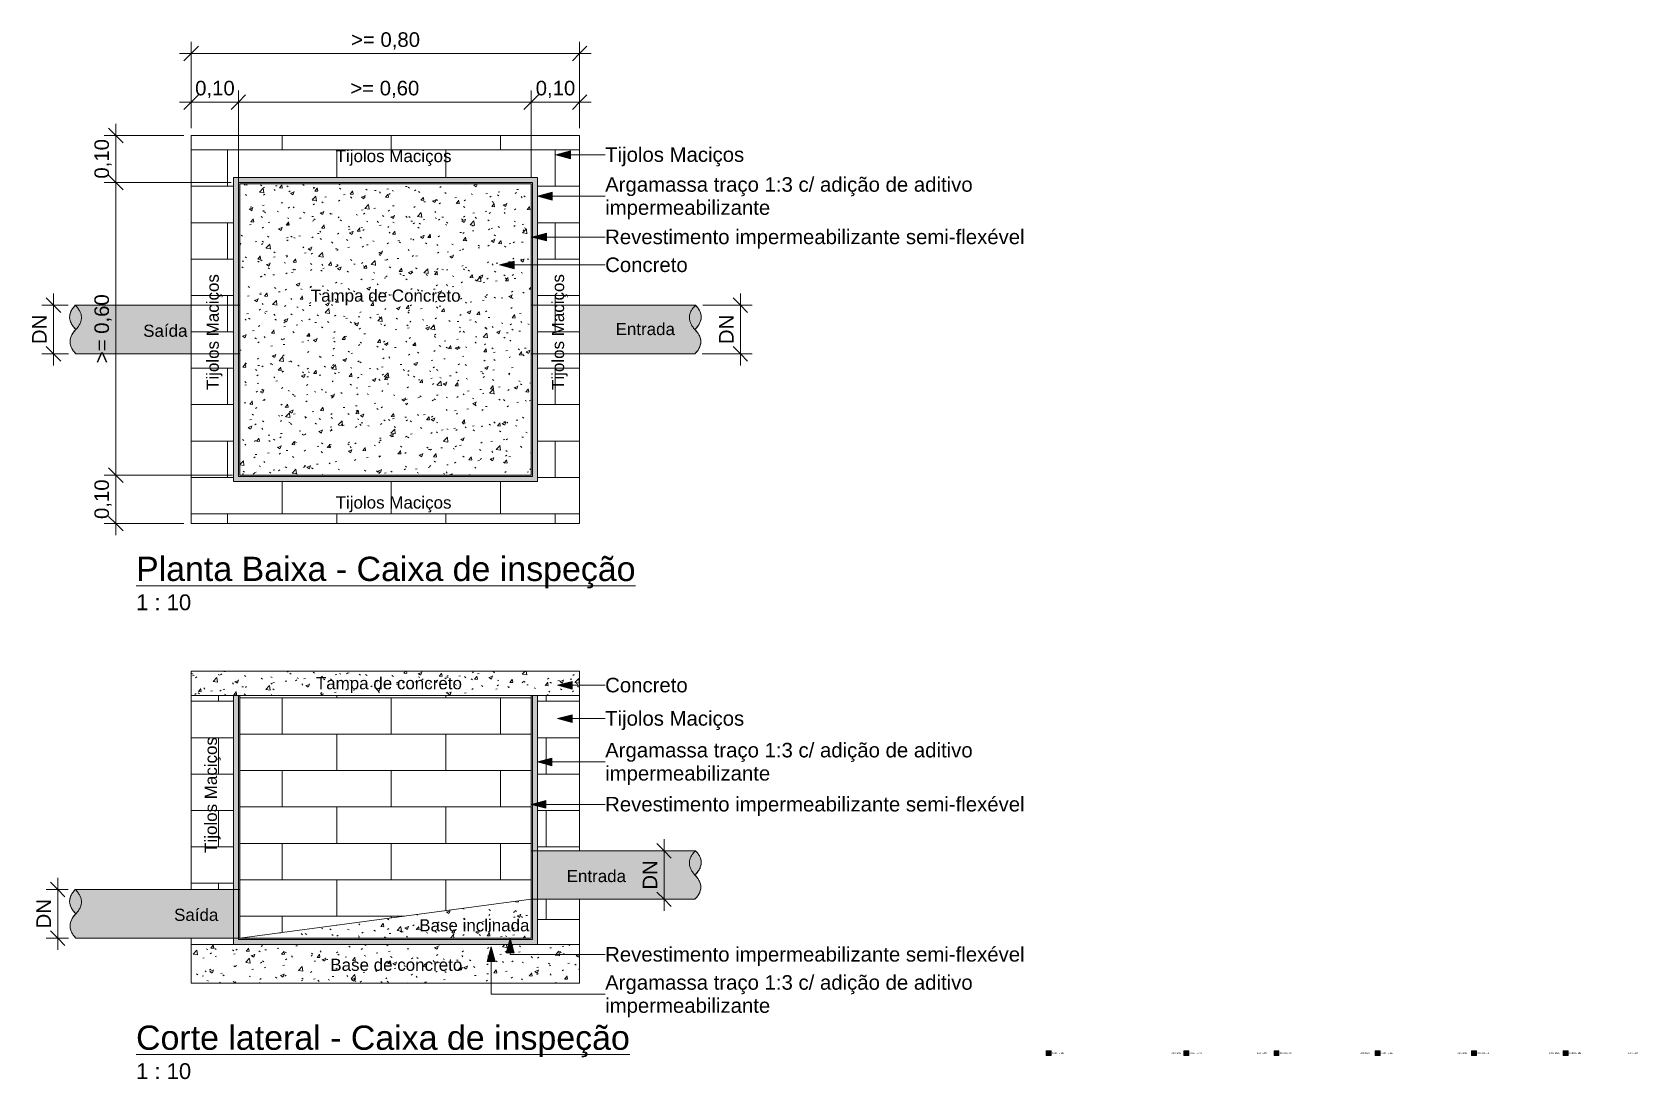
# Model space of a CAD drawing. Header units: metres. Extents: x 1.1 to 88.1, y -3.7 to 23.8.
# Drawn here: x 73.506 to 76.81, y 3.117 to 5.282 of the extents above; entities that cross this region are included whole.
import ezdxf

# ---------------------------------------------------------------- set-up
doc = ezdxf.new("R2010")
doc.units = ezdxf.units.M
for name, color, linetype, lineweight in [('A-ANNO-DIMS', 7, 'Continuous', 5), ('A-ANNO-DIMS-10', 7, 'Continuous', 5), ('A-DETL', 7, 'Continuous', 5), ('A-DETL-GENF', 7, 'Continuous', 5), ('A-DETL-IDEN', 7, 'Continuous', 5), ('A-DETL-THIN', 7, 'Continuous', 5), ('G-ANNO-TEXT', 7, 'Continuous', 5)]:
    doc.layers.add(name, color=color, linetype=linetype, lineweight=lineweight)
doc.styles.add('Arial_4', font='arial.ttf', dxfattribs={"height": 0.05})
doc.styles.add('Arial_5', font='arial.ttf', dxfattribs={"height": 0.025})
doc.styles.add('Arial_6', font='arial.ttf', dxfattribs={"height": 0.03})
doc.styles.add('Arial_7', font='arial.ttf', dxfattribs={"height": 0.032495})
doc.styles.add('Century Gothic_5', font='GOTHIC.TTF', dxfattribs={"height": 0.0035})
doc.dimstyles.new('Diagonal_-_2_mm_Arial_-_Vermelho', dxfattribs={"dimscale": 0.3048, "dimtxt": 0.030608, "dimasz": 0.098425, "dimexe": 0.07874, "dimexo": 0.049213, "dimgap": 0.016404, "dimtad": 1, "dimrnd": 0.01, "dimzin": 0, "dimdsep": 46, "dimtxsty": 'Arial_6', "dimblk1": 'OBLIQUE', "dimblk2": 'OBLIQUE', "dimsah": 1, "dimcen": 0.09, "dimdle": 0.07874, "dimazin": 0, "dimtfac": 1, "dimtdec": 4, "dimtix": 1, "dimtmove": 0, "dimatfit": 3, "dimfxl": 1, "dimtvp": 1, "dimtolj": 1, "dimtzin": 0, "dimarcsym": 2})
pattern_1 = [(50, (75.71949, 0), (0.07287275, -0.0063726), [0.00762, -0.08382]), (355, (75.71949, 0), (-0.0140933, 0.0764191), [0.0061, -0.06706]), (100.451, (75.72556, -0.00053), (0.0587795, 0.0700443), [0.00648, -0.07124]), (46.184, (75.71949, 0.02032), (0.1084306, -0.0168125), [0.01143, -0.12573]), (96.636, (75.72853, 0.01892), (0.0949595, 0.0989667), [0.00971, -0.10685]), (351.184, (75.71949, 0.02032), (0.0949595, 0.0989655), [0.00914, -0.10058]), (21, (75.72965, 0.01524), (0.06064644, -0.040903), [0.00762, -0.08382]), (326, (75.72965, 0.01524), (0.0247225, 0.0736702), [0.0061, -0.06706]), (71.451, (75.7347, 0.01183), (0.0853678, 0.0327653), [0.00648, -0.07124]), (37.5, (75.719487, 0), (0.00123613, 0.03382164), [0.00335, -0.06289, 0.00335, -0.06472, -0.06731]), (37.5, (75.719487, 0), (0.00123613, 0.03382164), [-0.13432, 0.00335, -0.06396]), (7.5, (75.719487, 0), (0.02672828, 0.04007156), [0.00335, -0.03546, 0.00335, -0.06137, -0.02565]), (7.5, (75.719487, 0), (0.02672828, 0.04007156), [-0.10353, 0.00335, -0.0223]), (327.5, (75.696827, 0), (0.05423402, -0.00228828), [0.00335, -0.02205, 0.00335, -0.0759, -0.10516]), (327.5, (75.696827, 0), (0.05423402, -0.00228828), [-0.10465, 0.00335, -0.1018]), (317.5, (75.686667, 0), (0.05925, 0.0101743), [0.00335, -0.02967, 0.00335, -0.04928, -0.07468]), (317.5, (75.686667, 0), (0.05925, 0.0101743), [-0.08565, 0.00335, -0.07132])]
pattern_2 = [(0, (75.70866, 0.0143), (0, 0.075), []), (90, (75.70866, 0.0143), (-0.1125, 0.075), [0.075, -0.075])]

msp = doc.modelspace()

# ---------------------------------------------------------------- texts
at = {"layer": 'A-DETL-IDEN', "color": 1, "true_color": 0xff0000, "char_height": 0.03, "attachment_point": 1, "style": 'Arial_6'}
for s, insert, width in [('Tijolos Maciços', (74.6867, 5.0448), 0.352742), ('Argamassa traço 1:3 c/ adição de aditivo', (74.6867, 4.9832), 0.935569), ('impermeabilizante', (74.6867, 4.9356), 0.420084), ('Revestimento impermeabilizante semi-flexével', (74.6867, 4.8752), 1.067848), ('Concreto', (74.6867, 4.8177), 0.20924), ('Concreto', (74.6867, 3.9515), 0.20924), ('Tijolos Maciços', (74.6867, 3.8828), 0.352742), ('Argamassa traço 1:3 c/ adição de aditivo', (74.6867, 3.8174), 0.935569), ('impermeabilizante', (74.6867, 3.7697), 0.420084), ('Revestimento impermeabilizante semi-flexével', (74.6867, 3.706), 1.067848), ('Revestimento impermeabilizante semi-flexével', (74.6867, 3.3966), 1.067848), ('Argamassa traço 1:3 c/ adição de aditivo', (74.6867, 3.3386), 0.935569)]:
    msp.add_mtext(s, dxfattribs=dict(at, insert=insert, width=width))
at = {"layer": 'G-ANNO-TEXT', "attachment_point": 1}
for s, insert, char_height, width, style in [('Tijolos Maciços', (74.1315, 5.0392), 0.025, 0.289409, 'Arial_5'), ('Tampa de Concreto ', (74.0803, 4.7516), 0.025, 0.373586, 'Arial_5'), ('Saída', (73.7351, 4.6792), 0.025, 0.109831, 'Arial_5'), ('Entrada', (74.7082, 4.6827), 0.025, 0.146709, 'Arial_5'), ('Tijolos Maciços', (74.1315, 4.3252), 0.025, 0.289409, 'Arial_5'), ('Tampa de concreto ', (74.0908, 3.9528), 0.025, 0.364768, 'Arial_5'), ('Entrada', (74.6074, 3.5554), 0.025, 0.146709, 'Arial_5'), ('Saída', (73.7987, 3.4755), 0.025, 0.109831, 'Arial_5'), ('Base inclinada', (74.3037, 3.4539), 0.025, 0.27097, 'Arial_5'), ('Base de concreto', (74.1206, 3.3725), 0.025, 0.328692, 'Arial_5'), ('CORTE BB _________________________________________________________________________________ ESC 1/25', (75.6072, 3.1799), 0.0035, 0.303679, 'Century Gothic_5'), ('CORTE CC _________________________________________ ESC 1/25', (75.8909, 3.1799), 0.0035, 0.184709, 'Century Gothic_5'), ('CORTE AA ___________________________________________________ ESC 1/25', (76.0765, 3.1799), 0.0035, 0.21357, 'Century Gothic_5'), ('CORTE EE ________________________________________________ ESC 1/25', (76.285, 3.1799), 0.0035, 0.202667, 'Century Gothic_5'), ('CORTE FF _____________________________________________ ESC 1/25', (76.4837, 3.1799), 0.0035, 0.192886, 'Century Gothic_5'), ('CORTE DD ___________________________________ ESC 1/25', (76.672, 3.1799), 0.0035, 0.165629, 'Century Gothic_5')]:
    msp.add_mtext(s, dxfattribs=dict(at, insert=insert, char_height=char_height, width=width, style=style))
at = {"layer": 'G-ANNO-TEXT', "char_height": 0.025, "width": 0.289409, "attachment_point": 1, "rotation": 90, "style": 'Arial_5'}
for insert in [(73.8658, 4.5447), (74.5771, 4.5447), (73.862, 3.5906)]:
    msp.add_mtext('Tijolos Maciços', dxfattribs=dict(at, insert=insert))
at = {"layer": 'G-ANNO-TEXT', "char_height": 0.05, "attachment_point": 1, "style": 'Arial_4', "bg_fill": 3, "box_fill_scale": 1.25, "bg_fill_color": 256, "bg_fill_true_color": 13158600, "bg_fill_transparency": 0}
for s, insert, width in [('\\LPlanta Baixa - Caixa de inspeção', (73.7204, 4.201), 1.270675), ('\\LCorte lateral - Caixa de inspeção', (73.7204, 3.2348), 1.257848)]:
    msp.add_mtext(s, dxfattribs=dict(at, insert=insert, width=width))

# ---------------------------------------------------------------- blocks, each defined once
blk = doc.blocks.new('DIMBLOCK111-Inspeção - CI Alvenaria')
at = {"layer": 'A-ANNO-DIMS-10', "color": 1, "lineweight": 20, "true_color": 0xff0000}
for p, q in [((74.808, 3.595), (74.793, 3.61)), ((74.808, 3.595), (74.823, 3.58)), ((74.808, 3.495), (74.793, 3.51)), ((74.808, 3.495), (74.823, 3.48))]:
    blk.add_line(p, q, dxfattribs=at)
at = {"layer": 'A-ANNO-DIMS-10', "color": 1, "true_color": 0xff0000}
for p, q in [((74.808, 3.471), (74.808, 3.619)), ((74.808, 3.595), (74.8017, 3.595)), ((74.808, 3.595), (74.832, 3.595)), ((74.808, 3.495), (74.8017, 3.495)), ((74.808, 3.495), (74.832, 3.495))]:
    blk.add_line(p, q, dxfattribs=at)
at = {"layer": 'A-ANNO-DIMS-10', "color": 0, "insert": (74.764, 3.5149), "char_height": 0.03, "width": 0.072329, "attachment_point": 1, "rotation": 90, "line_spacing_factor": 0.941778, "style": 'Arial_6'}
blk.add_mtext('DN', dxfattribs=at)
blk = doc.blocks.new('_Oblique')
at = {"color": 0, "linetype": 'ByBlock', "lineweight": -2}
blk.add_line((-0.5, -0.5), (0.5, 0.5), dxfattribs=at)
blk = doc.blocks.new('DIMBLOCK112-Inspeção - CI Alvenaria')
at = {"layer": 'A-ANNO-DIMS-10', "color": 1, "true_color": 0xff0000}
for p, q in [((73.559, 3.539), (73.559, 3.391)), ((73.559, 3.515), (73.535, 3.515)), ((73.559, 3.515), (73.5803, 3.515)), ((73.559, 3.415), (73.535, 3.415)), ((73.559, 3.415), (73.5814, 3.415))]:
    blk.add_line(p, q, dxfattribs=at)
at = {"layer": 'A-ANNO-DIMS-10', "color": 1, "lineweight": 20, "true_color": 0xff0000}
for p, q in [((73.559, 3.515), (73.544, 3.53)), ((73.559, 3.515), (73.574, 3.5)), ((73.559, 3.415), (73.544, 3.43)), ((73.559, 3.415), (73.574, 3.4))]:
    blk.add_line(p, q, dxfattribs=at)
at = {"layer": 'A-ANNO-DIMS-10', "color": 0, "insert": (73.515, 3.4349), "char_height": 0.03, "width": 0.072329, "attachment_point": 1, "rotation": 90, "line_spacing_factor": 0.941778, "style": 'Arial_6'}
blk.add_mtext('DN', dxfattribs=at)
blk = doc.blocks.new('DIMBLOCK113-Inspeção - CI Alvenaria')
at = {"layer": 'A-ANNO-DIMS-10', "color": 1, "lineweight": 20, "true_color": 0xff0000}
for p, q in [((73.5502, 4.7192), (73.5352, 4.7342)), ((73.5502, 4.7192), (73.5652, 4.7042)), ((73.5502, 4.6192), (73.5352, 4.6342)), ((73.5502, 4.6192), (73.5652, 4.6042))]:
    blk.add_line(p, q, dxfattribs=at)
at = {"layer": 'A-ANNO-DIMS-10', "color": 1, "true_color": 0xff0000}
for p, q in [((73.5502, 4.7432), (73.5502, 4.5952)), ((73.5502, 4.7192), (73.5262, 4.7192)), ((73.5502, 4.7192), (73.5803, 4.7192)), ((73.5502, 4.6192), (73.5262, 4.6192)), ((73.5502, 4.6192), (73.5814, 4.6192))]:
    blk.add_line(p, q, dxfattribs=at)
at = {"layer": 'A-ANNO-DIMS-10', "color": 0, "insert": (73.5062, 4.6391), "char_height": 0.03, "width": 0.072329, "attachment_point": 1, "rotation": 90, "line_spacing_factor": 0.941778, "style": 'Arial_6'}
blk.add_mtext('DN', dxfattribs=at)
blk = doc.blocks.new('DIMBLOCK114-Inspeção - CI Alvenaria')
at = {"layer": 'A-ANNO-DIMS-10', "color": 1, "lineweight": 20, "true_color": 0xff0000}
for p, q in [((74.9652, 4.7192), (74.9502, 4.7342)), ((74.9652, 4.7192), (74.9802, 4.7042)), ((74.9652, 4.6192), (74.9502, 4.6342)), ((74.9652, 4.6192), (74.9802, 4.6042))]:
    blk.add_line(p, q, dxfattribs=at)
at = {"layer": 'A-ANNO-DIMS-10', "color": 1, "true_color": 0xff0000}
for p, q in [((74.9652, 4.5952), (74.9652, 4.7432)), ((74.9652, 4.7192), (74.8878, 4.7192)), ((74.9652, 4.7192), (74.9892, 4.7192)), ((74.9652, 4.6192), (74.8867, 4.6192)), ((74.9652, 4.6192), (74.9892, 4.6192))]:
    blk.add_line(p, q, dxfattribs=at)
at = {"layer": 'A-ANNO-DIMS-10', "color": 0, "insert": (74.9213, 4.6391), "char_height": 0.03, "width": 0.072329, "attachment_point": 1, "rotation": 90, "line_spacing_factor": 0.941778, "style": 'Arial_6'}
blk.add_mtext('DN', dxfattribs=at)
blk = doc.blocks.new('DIMBLOCK115-Inspeção - CI Alvenaria')
at = {"layer": 'A-ANNO-DIMS-10', "color": 1, "true_color": 0xff0000}
for p, q in [((73.6786, 4.3692), (73.6546, 4.3692)), ((73.6786, 4.2452), (73.6786, 4.3692)), ((73.6786, 4.3692), (73.9191, 4.3692)), ((73.6786, 4.2692), (73.6546, 4.2692)), ((73.6786, 4.2692), (73.8191, 4.2692))]:
    blk.add_line(p, q, dxfattribs=at)
at = {"layer": 'A-ANNO-DIMS-10', "color": 1, "lineweight": 20, "true_color": 0xff0000}
for p, q in [((73.6786, 4.3692), (73.6636, 4.3842)), ((73.6786, 4.3692), (73.6936, 4.3542)), ((73.6786, 4.2692), (73.6636, 4.2842)), ((73.6786, 4.2692), (73.6936, 4.2542))]:
    blk.add_line(p, q, dxfattribs=at)
at = {"layer": 'A-ANNO-DIMS-10', "color": 0, "insert": (73.6346, 4.2787), "char_height": 0.03, "width": 0.097191, "attachment_point": 1, "rotation": 90, "line_spacing_factor": 0.941778, "style": 'Arial_6'}
blk.add_mtext('0,10', dxfattribs=at)
blk = doc.blocks.new('DIMBLOCK116-Inspeção - CI Alvenaria')
at = {"layer": 'A-ANNO-DIMS-10', "color": 1, "true_color": 0xff0000}
for p, q in [((73.6786, 4.9722), (73.6546, 4.9722)), ((73.6786, 4.3692), (73.6786, 4.9722)), ((73.6786, 4.9722), (73.9161, 4.9722)), ((73.6786, 4.3692), (73.6546, 4.3692)), ((73.6786, 4.3692), (73.9191, 4.3692))]:
    blk.add_line(p, q, dxfattribs=at)
at = {"layer": 'A-ANNO-DIMS-10', "color": 1, "lineweight": 20, "true_color": 0xff0000}
for p, q in [((73.6786, 4.9722), (73.6636, 4.9872)), ((73.6786, 4.9722), (73.6936, 4.9572)), ((73.6786, 4.3692), (73.6636, 4.3842)), ((73.6786, 4.3692), (73.6936, 4.3542))]:
    blk.add_line(p, q, dxfattribs=at)
at = {"layer": 'A-ANNO-DIMS-10', "color": 0, "insert": (73.6346, 4.5998), "char_height": 0.03, "width": 0.170085, "attachment_point": 1, "rotation": 90, "line_spacing_factor": 0.941778, "style": 'Arial_6'}
blk.add_mtext('>= 0,60', dxfattribs=at)
blk = doc.blocks.new('DIMBLOCK117-Inspeção - CI Alvenaria')
at = {"layer": 'A-ANNO-DIMS-10', "color": 1, "true_color": 0xff0000}
for p, q in [((73.6786, 4.9722), (73.6786, 5.0932)), ((73.6786, 5.0692), (73.6546, 5.0692)), ((73.6786, 5.0692), (73.8191, 5.0692)), ((73.6786, 4.9722), (73.6546, 4.9722)), ((73.6786, 4.9722), (73.9161, 4.9722))]:
    blk.add_line(p, q, dxfattribs=at)
at = {"layer": 'A-ANNO-DIMS-10', "color": 1, "lineweight": 20, "true_color": 0xff0000}
for p, q in [((73.6786, 5.0692), (73.6636, 5.0842)), ((73.6786, 5.0692), (73.6936, 5.0542)), ((73.6786, 4.9722), (73.6636, 4.9872)), ((73.6786, 4.9722), (73.6936, 4.9572))]:
    blk.add_line(p, q, dxfattribs=at)
at = {"layer": 'A-ANNO-DIMS-10', "color": 0, "insert": (73.6346, 4.9802), "char_height": 0.03, "width": 0.097191, "attachment_point": 1, "rotation": 90, "line_spacing_factor": 0.941778, "style": 'Arial_6'}
blk.add_mtext('0,10', dxfattribs=at)
blk = doc.blocks.new('DIMBLOCK118-Inspeção - CI Alvenaria')
at = {"layer": 'A-ANNO-DIMS-10', "color": 1, "true_color": 0xff0000}
for p, q in [((73.8341, 5.1379), (73.8341, 5.1619)), ((73.9311, 5.1379), (73.9311, 5.1619)), ((73.8101, 5.1379), (73.9311, 5.1379)), ((73.8341, 5.1379), (73.8341, 5.0842)), ((73.9311, 5.1379), (73.9311, 4.8842))]:
    blk.add_line(p, q, dxfattribs=at)
at = {"layer": 'A-ANNO-DIMS-10', "color": 1, "lineweight": 20, "true_color": 0xff0000}
for p, q in [((73.8341, 5.1379), (73.8191, 5.1229)), ((73.8341, 5.1379), (73.8491, 5.1529)), ((73.9311, 5.1379), (73.9161, 5.1229)), ((73.9311, 5.1379), (73.9461, 5.1529))]:
    blk.add_line(p, q, dxfattribs=at)
at = {"layer": 'A-ANNO-DIMS-10', "color": 0, "insert": (73.8421, 5.1818), "char_height": 0.03, "width": 0.097191, "attachment_point": 1, "line_spacing_factor": 0.941778, "style": 'Arial_6'}
blk.add_mtext('0,10', dxfattribs=at)
blk = doc.blocks.new('DIMBLOCK119-Inspeção - CI Alvenaria')
at = {"layer": 'A-ANNO-DIMS-10', "color": 1, "true_color": 0xff0000}
for p, q in [((73.9311, 5.1379), (73.9311, 5.1619)), ((74.5341, 5.1379), (74.5341, 5.1619)), ((73.9311, 5.1379), (74.5341, 5.1379)), ((73.9311, 5.1379), (73.9311, 4.8842)), ((74.5341, 5.1379), (74.5341, 4.9842))]:
    blk.add_line(p, q, dxfattribs=at)
at = {"layer": 'A-ANNO-DIMS-10', "color": 1, "lineweight": 20, "true_color": 0xff0000}
for p, q in [((73.9311, 5.1379), (73.9161, 5.1229)), ((73.9311, 5.1379), (73.9461, 5.1529)), ((74.5341, 5.1379), (74.5191, 5.1229)), ((74.5341, 5.1379), (74.5491, 5.1529))]:
    blk.add_line(p, q, dxfattribs=at)
at = {"layer": 'A-ANNO-DIMS-10', "color": 0, "insert": (74.1617, 5.1818), "char_height": 0.03, "width": 0.170085, "attachment_point": 1, "line_spacing_factor": 0.941778, "style": 'Arial_6'}
blk.add_mtext('>= 0,60', dxfattribs=at)
blk = doc.blocks.new('DIMBLOCK120-Inspeção - CI Alvenaria')
at = {"layer": 'A-ANNO-DIMS-10', "color": 1, "true_color": 0xff0000}
for p, q in [((74.5341, 5.1379), (74.5341, 5.1619)), ((74.6341, 5.1379), (74.6341, 5.1619)), ((74.5341, 5.1379), (74.6581, 5.1379)), ((74.5341, 5.1379), (74.5341, 4.9842)), ((74.6341, 5.1379), (74.6341, 5.0842))]:
    blk.add_line(p, q, dxfattribs=at)
at = {"layer": 'A-ANNO-DIMS-10', "color": 1, "lineweight": 20, "true_color": 0xff0000}
for p, q in [((74.5341, 5.1379), (74.5191, 5.1229)), ((74.5341, 5.1379), (74.5491, 5.1529)), ((74.6341, 5.1379), (74.6191, 5.1229)), ((74.6341, 5.1379), (74.6491, 5.1529))]:
    blk.add_line(p, q, dxfattribs=at)
at = {"layer": 'A-ANNO-DIMS-10', "color": 0, "insert": (74.5436, 5.1818), "char_height": 0.03, "width": 0.097191, "attachment_point": 1, "line_spacing_factor": 0.941778, "style": 'Arial_6'}
blk.add_mtext('0,10', dxfattribs=at)
blk = doc.blocks.new('DIMBLOCK121-Inspeção - CI Alvenaria')
at = {"layer": 'A-ANNO-DIMS-10', "color": 1, "true_color": 0xff0000}
for p, q in [((73.8341, 5.2379), (73.8341, 5.2619)), ((74.6341, 5.2379), (74.6341, 5.2619)), ((73.8101, 5.2379), (74.6581, 5.2379)), ((73.8341, 5.2379), (73.8341, 5.0842)), ((74.6341, 5.2379), (74.6341, 5.0842))]:
    blk.add_line(p, q, dxfattribs=at)
at = {"layer": 'A-ANNO-DIMS-10', "color": 1, "lineweight": 20, "true_color": 0xff0000}
for p, q in [((73.8341, 5.2379), (73.8191, 5.2229)), ((73.8341, 5.2379), (73.8491, 5.2529)), ((74.6341, 5.2379), (74.6191, 5.2229)), ((74.6341, 5.2379), (74.6491, 5.2529))]:
    blk.add_line(p, q, dxfattribs=at)
at = {"layer": 'A-ANNO-DIMS-10', "color": 0, "insert": (74.1632, 5.2818), "char_height": 0.03, "width": 0.170085, "attachment_point": 1, "line_spacing_factor": 0.941778, "style": 'Arial_6'}
blk.add_mtext('>= 0,80', dxfattribs=at)

# ---------------------------------------------------------------- dimensions: what is measured, and where the dimension line sits
at = {"layer": 'A-ANNO-DIMS', "color": 1, "true_color": 0xff0000}
for base, p1, p2, override, picture, middle in [((74.6341, 5.2379), (73.8341, 5.0692), (74.6341, 5.0692), {"dimpost": '>=<>', "dimfxl": 0.8}, 'DIMBLOCK121-Inspeção - CI Alvenaria', (74.2341, 5.2582)), ((73.9311, 5.1379), (73.8341, 5.0692), (73.9311, 4.8692), {"dimpost": '<>', "dimfxl": 0.222281}, 'DIMBLOCK118-Inspeção - CI Alvenaria', (73.8826, 5.1582)), ((74.5341, 5.1379), (73.9311, 4.8692), (74.5341, 4.9692), {"dimpost": '>=<>', "dimfxl": 0.611236}, 'DIMBLOCK119-Inspeção - CI Alvenaria', (74.2326, 5.1582)), ((74.6341, 5.1379), (74.5341, 4.9692), (74.6341, 5.0692), {"dimpost": '<>', "dimfxl": 0.141421}, 'DIMBLOCK120-Inspeção - CI Alvenaria', (74.5841, 5.1582))]:
    dim = msp.add_linear_dim(base=base, p1=p1, p2=p2, dimstyle='Diagonal_-_2_mm_Arial_-_Vermelho', override=override, dxfattribs=at)
    dim.commit()
    dim.dimension.update_dxf_attribs({"geometry": picture, "text_midpoint": middle})
for base, p1, p2, override, picture, middle in [((73.6786, 5.0692), (73.9311, 4.9722), (73.8341, 5.0692), {"dimpost": '<>', "dimfxl": 0.137179}, 'DIMBLOCK117-Inspeção - CI Alvenaria', (73.6583, 5.0207)), ((73.6786, 4.9722), (73.9341, 4.3692), (73.9311, 4.9722), {"dimpost": '>=<>', "dimfxl": 0.603007}, 'DIMBLOCK116-Inspeção - CI Alvenaria', (73.6583, 4.6707)), ((73.6786, 4.3692), (73.8341, 4.2692), (73.9341, 4.3692), {"dimpost": '<>', "dimfxl": 0.141421}, 'DIMBLOCK115-Inspeção - CI Alvenaria', (73.6583, 4.3192))]:
    dim = msp.add_linear_dim(base=base, p1=p1, p2=p2, angle=90, dimstyle='Diagonal_-_2_mm_Arial_-_Vermelho', override=override, dxfattribs=at)
    dim.commit()
    dim.dimension.update_dxf_attribs({"geometry": picture, "text_midpoint": middle})
for base, p1, p2, override, picture, middle in [((73.5502, 4.6192), (73.5953, 4.7192), (73.5964, 4.6192), {"dimpost": '<>', "dimfxl": 0.100006}, 'DIMBLOCK113-Inspeção - CI Alvenaria', (73.5302, 4.6692)), ((74.9652, 4.7192), (74.8717, 4.6192), (74.8728, 4.7192), {"dimpost": '<>', "dimfxl": 0.100006}, 'DIMBLOCK114-Inspeção - CI Alvenaria', (74.9452, 4.6692)), ((74.808, 3.595), (74.7867, 3.495), (74.7867, 3.595), {"dimpost": '<>', "dimfxl": 0.1}, 'DIMBLOCK111-Inspeção - CI Alvenaria', (74.788, 3.545)), ((73.559, 3.415), (73.5953, 3.515), (73.5964, 3.415), {"dimpost": '<>', "dimfxl": 0.100006}, 'DIMBLOCK112-Inspeção - CI Alvenaria', (73.539, 3.465))]:
    dim = msp.add_linear_dim(base=base, p1=p1, p2=p2, angle=90, text='DN', dimstyle='Diagonal_-_2_mm_Arial_-_Vermelho', override=override, dxfattribs=at)
    dim.commit()
    dim.dimension.update_dxf_attribs({"geometry": picture, "text_midpoint": middle})

# ---------------------------------------------------------------- hatches: boundary and pattern name
at = {"layer": 'A-DETL-GENF', "true_color": 0xff8040}
h = msp.add_hatch(dxfattribs=at)
h.set_pattern_fill('FP_19', color=11, style=0, pattern_type=2)
h.set_pattern_definition(pattern_2)
h.paths.add_polyline_path([(73.9341, 4.2692), (74.6341, 4.2692), (74.6341, 4.6192), (74.5471, 4.6192), (74.5471, 4.3562), (73.9211, 4.3562), (73.9211, 4.6192), (73.8341, 4.6192), (73.8341, 4.2692), (73.9211, 4.2692)])
h.paths.add_polyline_path([(74.6341, 4.7192), (74.6341, 5.0692), (73.8341, 5.0692), (73.8341, 4.7192), (73.9211, 4.7192), (73.9211, 4.9822), (74.5471, 4.9822), (74.5471, 4.7192), (74.5791, 4.7192)])
at = {"layer": 'A-DETL-GENF', "true_color": 0xc0c0c0}
h = msp.add_hatch(color=9, dxfattribs=at)
h.paths.add_polyline_path([(73.9311, 4.3562), (74.5471, 4.3562), (74.5471, 4.9822), (73.9211, 4.9822), (73.9211, 4.3562)])
h.paths.add_polyline_path([(74.5333, 4.3662), (73.9311, 4.3662), (73.9311, 4.9722), (74.5371, 4.9722), (74.5371, 4.3662), (74.5341, 4.3662)])
at = {"layer": 'A-DETL-GENF'}
h = msp.add_hatch(color=256, dxfattribs=at)
h.paths.add_polyline_path([(74.5371, 4.3662), (74.5371, 4.9722), (73.9311, 4.9722), (73.9311, 4.3662), (74.5341, 4.3662)])
h.paths.add_polyline_path([(74.5333, 4.3692), (73.9341, 4.3692), (73.9341, 4.9692), (74.5341, 4.9692), (74.5341, 4.3692)])
at = {"layer": 'A-DETL-GENF', "true_color": 0xc0c0c0}
h = msp.add_hatch(dxfattribs=at)
h.set_pattern_fill('FP_18', color=9, style=0, pattern_type=2)
h.set_pattern_definition(pattern_1)
h.paths.add_polyline_path([(74.5333, 4.3692), (74.5341, 4.3692), (74.5341, 4.9692), (73.9341, 4.9692), (73.9341, 4.3692)])
at = {"layer": 'A-DETL-GENF', "true_color": 0x804000}
for points in [[(73.8341, 4.6192), (73.8341, 4.7192), (73.5953, 4.7192), (73.5894, 4.7121), (73.5856, 4.705), (73.5837, 4.6979), (73.5838, 4.6907), (73.586, 4.6836), (73.5905, 4.676), (73.5964, 4.6692), (73.5905, 4.662), (73.5866, 4.6549), (73.5846, 4.6477), (73.5846, 4.6406), (73.5866, 4.6334), (73.5905, 4.6263), (73.5964, 4.6192)], [(74.6341, 4.6192), (74.8717, 4.6192), (74.8776, 4.6263), (74.8815, 4.6334), (74.8835, 4.6406), (74.8835, 4.6477), (74.8815, 4.6549), (74.8776, 4.662), (74.8717, 4.6692), (74.8779, 4.6764), (74.8821, 4.6836), (74.8843, 4.6907), (74.8844, 4.6979), (74.8826, 4.705), (74.8787, 4.7121), (74.8728, 4.7192), (74.6341, 4.7192), (74.6341, 4.634)], [(74.6183, 3.495), (74.8717, 3.495), (74.8776, 3.5022), (74.8815, 3.5093), (74.8835, 3.5164), (74.8835, 3.5236), (74.8815, 3.5307), (74.8776, 3.5379), (74.8717, 3.545), (74.8779, 3.5522), (74.8821, 3.5594), (74.8843, 3.5666), (74.8844, 3.5737), (74.8826, 3.5809), (74.8787, 3.588), (74.8728, 3.595), (74.5471, 3.595), (74.5471, 3.495)], [(73.8341, 3.415), (73.9211, 3.415), (73.9211, 3.515), (73.5953, 3.515), (73.5894, 3.508), (73.5856, 3.5009), (73.5837, 3.4937), (73.5838, 3.4866), (73.586, 3.4794), (73.5905, 3.4719), (73.5964, 3.465), (73.5905, 3.4579), (73.5866, 3.4507), (73.5846, 3.4436), (73.5846, 3.4364), (73.5866, 3.4293), (73.5905, 3.4222), (73.5964, 3.415)]]:
    msp.add_hatch(color=36, dxfattribs=at).paths.add_polyline_path(points)
at = {"layer": 'A-DETL-GENF', "true_color": 0xff8040}
h = msp.add_hatch(dxfattribs=at)
h.set_pattern_fill('FP_19', color=11, style=0, pattern_type=2)
h.set_pattern_definition(pattern_2)
h.paths.add_polyline_path([(74.5471, 4.6192), (74.6341, 4.6192), (74.6341, 4.7192), (74.5471, 4.7192), (74.5471, 4.6211)])
h.paths.add_polyline_path([(73.9211, 4.6192), (73.9211, 4.7192), (73.8341, 4.7192), (73.8341, 4.6192), (73.8768, 4.6192)])
at = {"layer": 'A-DETL-GENF', "true_color": 0xc0c0c0}
h = msp.add_hatch(dxfattribs=at)
h.set_pattern_fill('FP_18', color=9, style=0, pattern_type=2)
h.set_pattern_definition(pattern_1)
h.paths.add_polyline_path([(73.9311, 3.915), (74.6341, 3.915), (74.6341, 3.965), (73.8341, 3.965), (73.8341, 3.915), (73.9211, 3.915)])
at = {"layer": 'A-DETL-GENF', "true_color": 0xff8040}
h = msp.add_hatch(dxfattribs=at)
h.set_pattern_fill('FP_17', color=11, style=0, pattern_type=2)
h.set_pattern_definition([(0, (74.22749, 6.078), (0, 0.075), []), (90, (74.22749, 6.078), (-0.1125, 0.075), [0.075, -0.075])])
h.paths.add_polyline_path([(73.8341, 3.402), (73.9211, 3.402), (73.9211, 3.415), (73.8341, 3.415), (73.8341, 3.412)])
h.paths.add_polyline_path([(74.5471, 3.402), (74.6341, 3.402), (74.6341, 3.495), (74.5471, 3.495), (74.5471, 3.412)])
h.paths.add_polyline_path([(73.9211, 3.515), (73.9211, 3.915), (73.8341, 3.915), (73.8341, 3.515), (73.9019, 3.515)])
h.paths.add_polyline_path([(74.5471, 3.595), (74.6341, 3.595), (74.6341, 3.915), (74.5471, 3.915)])
at = {"layer": 'A-DETL-GENF', "true_color": 0xc0c0c0}
for points in [[(74.5333, 3.402), (74.5471, 3.402), (74.5471, 3.915), (74.5371, 3.915), (74.5371, 3.412), (73.9311, 3.412), (73.9311, 3.915), (73.9211, 3.915), (73.9211, 3.402), (73.9341, 3.402)], [(75.6054, 3.1733), (75.6054, 3.1828), (75.5951, 3.1828), (75.5951, 3.1733)], [(75.8891, 3.1733), (75.8891, 3.1828), (75.8789, 3.1828), (75.8789, 3.1733)], [(76.0747, 3.1733), (76.0747, 3.1828), (76.0645, 3.1828), (76.0645, 3.1733)], [(76.2832, 3.1733), (76.2832, 3.1828), (76.273, 3.1828), (76.273, 3.1733)], [(76.4819, 3.1733), (76.4819, 3.1828), (76.4716, 3.1828), (76.4716, 3.1733)], [(76.6702, 3.1733), (76.6702, 3.1828), (76.66, 3.1828), (76.66, 3.1733)]]:
    msp.add_hatch(color=9, dxfattribs=at).paths.add_polyline_path(points)
at = {"layer": 'A-DETL-GENF'}
msp.add_hatch(color=256, dxfattribs=at).paths.add_polyline_path([(73.9341, 3.412), (74.5371, 3.412), (74.5371, 3.915), (74.5341, 3.915), (74.5341, 3.415), (73.9341, 3.415), (73.9341, 3.915), (73.9311, 3.915), (73.9311, 3.412)])
at = {"layer": 'A-DETL-GENF', "true_color": 0xff8040}
h = msp.add_hatch(dxfattribs=at)
h.set_pattern_fill('FP_20', color=11, style=0, pattern_type=2)
h.set_pattern_definition([(0, (75.70866, 0.01014), (0, 0.075), []), (90, (75.70866, 0.01014), (-0.1125, 0.075), [0.075, -0.075])])
h.paths.add_polyline_path([(73.9341, 3.415), (74.5341, 3.495), (74.5341, 3.915), (73.9341, 3.915), (73.9341, 3.465)])
at = {"layer": 'A-DETL-GENF', "true_color": 0xc0c0c0}
h = msp.add_hatch(dxfattribs=at)
h.set_pattern_fill('FP_18', color=9, style=0, pattern_type=2)
h.set_pattern_definition(pattern_1)
h.paths.add_polyline_path([(74.5333, 3.415), (74.5341, 3.415), (74.5341, 3.495), (73.9341, 3.415)])
h = msp.add_hatch(dxfattribs=at)
h.set_pattern_fill('FP_18', color=9, style=0, pattern_type=2)
h.set_pattern_definition(pattern_1)
h.paths.add_polyline_path([(74.6341, 3.322), (74.6341, 3.402), (73.8341, 3.402), (73.8341, 3.322), (74.6271, 3.322)])
at = {"layer": 'A-DETL-IDEN'}
for points in [[(74.5853, 5.0293), (74.6153, 5.0213), (74.6153, 5.0374)], [(74.5475, 4.9439), (74.5775, 4.9359), (74.5775, 4.952)], [(74.5356, 4.8598), (74.5656, 4.8517), (74.5656, 4.8678)], [(74.4694, 4.8023), (74.4994, 4.7942), (74.4994, 4.8103)], [(74.5886, 3.9361), (74.6186, 3.9281), (74.6186, 3.9441)], [(74.5886, 3.8674), (74.6186, 3.8593), (74.6186, 3.8754)], [(74.5471, 3.7781), (74.5771, 3.77), (74.5771, 3.7861)], [(74.5345, 3.6906), (74.5645, 3.6826), (74.5645, 3.6986)], [(74.491, 3.4145), (74.483, 3.3845), (74.4991, 3.3845)], [(74.452, 3.3969), (74.444, 3.3669), (74.46, 3.3669)]]:
    msp.add_hatch(color=256, dxfattribs=at).paths.add_polyline_path(points)

# ---------------------------------------------------------------- linework, layer by layer
at = {"layer": 'A-DETL'}
for p, q in [((75.6054, 3.1828), (75.5951, 3.1828)), ((75.5951, 3.1828), (75.5951, 3.1733)), ((75.5951, 3.1733), (75.6054, 3.1733)), ((75.6054, 3.1733), (75.6054, 3.1828)), ((75.8891, 3.1828), (75.8789, 3.1828)), ((75.8789, 3.1828), (75.8789, 3.1733)), ((75.8789, 3.1733), (75.8891, 3.1733)), ((75.8891, 3.1733), (75.8891, 3.1828)), ((76.0747, 3.1828), (76.0645, 3.1828)), ((76.0645, 3.1828), (76.0645, 3.1733)), ((76.0645, 3.1733), (76.0747, 3.1733)), ((76.0747, 3.1733), (76.0747, 3.1828)), ((76.2832, 3.1828), (76.273, 3.1828)), ((76.273, 3.1828), (76.273, 3.1733)), ((76.273, 3.1733), (76.2832, 3.1733)), ((76.2832, 3.1733), (76.2832, 3.1828)), ((76.4819, 3.1828), (76.4716, 3.1828)), ((76.4716, 3.1828), (76.4716, 3.1733)), ((76.4716, 3.1733), (76.4819, 3.1733)), ((76.4819, 3.1733), (76.4819, 3.1828)), ((76.6702, 3.1828), (76.66, 3.1828)), ((76.66, 3.1828), (76.66, 3.1733)), ((76.66, 3.1733), (76.6702, 3.1733)), ((76.6702, 3.1733), (76.6702, 3.1828))]:
    msp.add_line(p, q, dxfattribs=at)
at = {"layer": 'A-DETL-IDEN'}
for p, q in [((74.6153, 5.0374), (74.5853, 5.0293)), ((74.5853, 5.0293), (74.6153, 5.0213)), ((74.5853, 5.0293), (74.6867, 5.0293)), ((74.6153, 5.0213), (74.6153, 5.0374)), ((74.5775, 4.952), (74.5475, 4.9439)), ((74.5475, 4.9439), (74.5775, 4.9359)), ((74.5475, 4.9439), (74.6867, 4.9439)), ((74.5775, 4.9359), (74.5775, 4.952)), ((74.5656, 4.8678), (74.5356, 4.8598)), ((74.5356, 4.8598), (74.5656, 4.8517)), ((74.5356, 4.8598), (74.6867, 4.8598)), ((74.5656, 4.8517), (74.5656, 4.8678)), ((74.4994, 4.8103), (74.4694, 4.8023)), ((74.4694, 4.8023), (74.4994, 4.7942)), ((74.4694, 4.8023), (74.6867, 4.8023)), ((74.4994, 4.7942), (74.4994, 4.8103)), ((74.6186, 3.9441), (74.5886, 3.9361)), ((74.5886, 3.9361), (74.6186, 3.9281)), ((74.5886, 3.9361), (74.6867, 3.9361)), ((74.6186, 3.9281), (74.6186, 3.9441)), ((74.6186, 3.8754), (74.5886, 3.8674)), ((74.5886, 3.8674), (74.6186, 3.8593)), ((74.5886, 3.8674), (74.6867, 3.8674)), ((74.6186, 3.8593), (74.6186, 3.8754)), ((74.5771, 3.7861), (74.5471, 3.7781)), ((74.5471, 3.7781), (74.5771, 3.77)), ((74.5471, 3.7781), (74.6867, 3.7781)), ((74.5771, 3.77), (74.5771, 3.7861)), ((74.5645, 3.6986), (74.5345, 3.6906)), ((74.5345, 3.6906), (74.5645, 3.6826)), ((74.5345, 3.6906), (74.6867, 3.6906)), ((74.5645, 3.6826), (74.5645, 3.6986)), ((74.491, 3.4145), (74.483, 3.3845)), ((74.4991, 3.3845), (74.491, 3.4145)), ((74.491, 3.4145), (74.491, 3.3811)), ((74.452, 3.3969), (74.444, 3.3669)), ((74.46, 3.3669), (74.452, 3.3969)), ((74.452, 3.3969), (74.452, 3.2993)), ((74.483, 3.3845), (74.4991, 3.3845)), ((74.491, 3.3811), (74.6867, 3.3811)), ((74.444, 3.3669), (74.46, 3.3669)), ((74.452, 3.2993), (74.6867, 3.2993))]:
    msp.add_line(p, q, dxfattribs=at)
at = {"layer": 'A-DETL-THIN'}
for p, q in [((74.6341, 5.0692), (73.8341, 5.0692)), ((73.8341, 5.0692), (73.8341, 4.2692)), ((74.6341, 4.2692), (74.6341, 5.0692)), ((74.5471, 4.9822), (73.9211, 4.9822)), ((73.9211, 4.9822), (73.9211, 4.3562)), ((74.5371, 4.9722), (73.9311, 4.9722)), ((73.9311, 4.9722), (73.9311, 4.3662)), ((73.9341, 4.3692), (73.9341, 4.9692)), ((73.9341, 4.9692), (74.5341, 4.9692)), ((74.5341, 4.9692), (74.5341, 4.3692)), ((74.5371, 4.3662), (74.5371, 4.9722)), ((74.5471, 4.3562), (74.5471, 4.9822)), ((73.9311, 4.8692), (73.9311, 4.3662)), ((73.8341, 4.7192), (73.5953, 4.7192)), ((73.9341, 4.7192), (73.5953, 4.7192)), ((73.9211, 4.7192), (73.8341, 4.7192)), ((73.9341, 4.6192), (73.9341, 4.7192)), ((74.5341, 4.7192), (74.5341, 4.6192)), ((74.5341, 4.7192), (74.8728, 4.7192)), ((74.6341, 4.7192), (74.5471, 4.7192)), ((74.8728, 4.7192), (74.6341, 4.7192)), ((73.5964, 4.6192), (73.8341, 4.6192)), ((73.9341, 4.6192), (73.5964, 4.6192)), ((73.8341, 4.6192), (73.9211, 4.6192)), ((74.5341, 4.6192), (74.8717, 4.6192)), ((74.5471, 4.6192), (74.6341, 4.6192)), ((74.6341, 4.6192), (74.8717, 4.6192)), ((73.9311, 4.3662), (74.5371, 4.3662)), ((74.5341, 4.3692), (73.9341, 4.3692)), ((73.9211, 4.3562), (74.5471, 4.3562)), ((73.8341, 4.2692), (74.6341, 4.2692)), ((74.6341, 3.965), (73.8341, 3.965)), ((73.8341, 3.965), (73.8341, 3.915)), ((74.6341, 3.915), (74.6341, 3.965)), ((73.9211, 3.915), (73.8341, 3.915)), ((73.8341, 3.915), (73.8341, 3.515)), ((73.8341, 3.915), (73.9211, 3.915)), ((73.9311, 3.915), (73.9211, 3.915)), ((73.9211, 3.915), (73.9211, 3.402)), ((73.9211, 3.915), (73.9311, 3.915)), ((73.9341, 3.915), (73.9311, 3.915)), ((73.9311, 3.915), (73.9311, 3.412)), ((73.9311, 3.915), (73.9311, 3.412)), ((73.9341, 3.915), (74.5341, 3.915)), ((74.5341, 3.915), (73.9341, 3.915)), ((73.9341, 3.415), (73.9341, 3.915)), ((74.5341, 3.495), (74.5341, 3.915)), ((74.5371, 3.915), (74.5341, 3.915)), ((74.5341, 3.915), (74.5341, 3.415)), ((74.5471, 3.915), (74.5371, 3.915)), ((74.5371, 3.412), (74.5371, 3.915)), ((74.6341, 3.915), (74.5471, 3.915)), ((74.5471, 3.915), (74.6341, 3.915)), ((74.5471, 3.402), (74.5471, 3.915)), ((74.6341, 3.595), (74.6341, 3.915)), ((74.5341, 3.595), (74.5341, 3.495)), ((74.5341, 3.595), (74.8728, 3.595)), ((74.8728, 3.595), (74.5471, 3.595)), ((73.9211, 3.515), (73.5953, 3.515)), ((73.9341, 3.515), (73.5953, 3.515)), ((73.9341, 3.415), (73.9341, 3.515)), ((73.9341, 3.415), (74.5341, 3.495)), ((74.5341, 3.495), (73.9341, 3.415)), ((74.5341, 3.495), (74.8717, 3.495)), ((74.5471, 3.495), (74.8717, 3.495)), ((74.6341, 3.402), (74.6341, 3.495)), ((73.5964, 3.415), (73.9211, 3.415)), ((73.9341, 3.415), (73.5964, 3.415)), ((73.8341, 3.415), (73.8341, 3.402)), ((73.9311, 3.412), (74.5371, 3.412)), ((74.5341, 3.415), (73.9341, 3.415)), ((73.8341, 3.402), (73.9211, 3.402)), ((73.8341, 3.402), (73.8341, 3.322)), ((73.9211, 3.402), (73.8341, 3.402)), ((73.9211, 3.402), (74.5471, 3.402)), ((74.5471, 3.402), (74.6341, 3.402)), ((74.6341, 3.402), (74.5471, 3.402)), ((74.6341, 3.322), (74.6341, 3.402)), ((73.8341, 3.322), (74.6341, 3.322))]:
    msp.add_line(p, q, dxfattribs=at)
for points, knots in [([(73.5953, 4.7192), (73.593, 4.7168), (73.5891, 4.7121), (73.5839, 4.7027), (73.5822, 4.6884), (73.5892, 4.6764), (73.5964, 4.6692)], [0, 0, 0, 0, 0.142857, 0.285714, 0.571429, 1, 1, 1, 1]), ([(74.8717, 4.6692), (74.8741, 4.6716), (74.8782, 4.6764), (74.8838, 4.686), (74.8862, 4.7003), (74.8797, 4.7121), (74.8728, 4.7192)], [0, 0, 0, 0, 0.142857, 0.285714, 0.571429, 1, 1, 1, 1]), ([(73.5964, 4.6692), (73.5918, 4.6644), (73.5853, 4.6549), (73.583, 4.6382), (73.5895, 4.6263), (73.5964, 4.6192)], [0, 0, 0, 0, 0.285714, 0.571429, 1, 1, 1, 1]), ([(74.8717, 4.6192), (74.8763, 4.6239), (74.8828, 4.6334), (74.8851, 4.6501), (74.8786, 4.662), (74.8717, 4.6692)], [0, 0, 0, 0, 0.285714, 0.571429, 1, 1, 1, 1]), ([(74.8717, 3.545), (74.8741, 3.5474), (74.8782, 3.5523), (74.8838, 3.5618), (74.8862, 3.5761), (74.8797, 3.588), (74.8728, 3.595)], [0, 0, 0, 0, 0.142857, 0.285714, 0.571429, 1, 1, 1, 1]), ([(74.8717, 3.495), (74.8763, 3.4998), (74.8828, 3.5093), (74.8851, 3.5259), (74.8786, 3.5379), (74.8717, 3.545)], [0, 0, 0, 0, 0.285714, 0.571429, 1, 1, 1, 1]), ([(73.5953, 3.515), (73.593, 3.5127), (73.5891, 3.508), (73.5839, 3.4985), (73.5822, 3.4842), (73.5892, 3.4723), (73.5964, 3.465)], [0, 0, 0, 0, 0.142857, 0.285714, 0.571429, 1, 1, 1, 1]), ([(73.5964, 3.465), (73.5918, 3.4603), (73.5853, 3.4507), (73.583, 3.434), (73.5895, 3.4222), (73.5964, 3.415)], [0, 0, 0, 0, 0.285714, 0.571429, 1, 1, 1, 1])]:
    msp.add_open_spline(points, degree=3, knots=knots, dxfattribs=at)
for points in [[(73.5953, 4.7192), (73.5712, 4.6944), (73.5964, 4.6692)], [(73.5964, 4.6692), (73.6199, 4.6946), (73.5953, 4.7192)], [(74.8717, 4.6692), (74.8482, 4.6946), (74.8728, 4.7192)], [(74.8728, 4.7192), (74.8969, 4.6944), (74.8717, 4.6692)], [(73.5964, 4.6192), (73.5724, 4.6441), (73.5964, 4.6692)], [(74.8717, 4.6192), (74.8957, 4.6441), (74.8717, 4.6692)], [(74.8717, 3.545), (74.8482, 3.5705), (74.8728, 3.595)], [(74.8728, 3.595), (74.8969, 3.5703), (74.8717, 3.545)], [(74.8717, 3.495), (74.8957, 3.5199), (74.8717, 3.545)], [(73.5953, 3.515), (73.5712, 3.4903), (73.5964, 3.465)], [(73.5964, 3.465), (73.6199, 3.4905), (73.5953, 3.515)], [(73.5964, 3.415), (73.5724, 3.4399), (73.5964, 3.465)]]:
    msp.add_open_spline(points, degree=2, dxfattribs=at)

msp.set_redraw_order([(e.dxf.handle, doc.entitydb.next_handle()) for e in msp.query("TEXT MTEXT ATTDEF DIMENSION ARC_DIMENSION")])  # texts and dimensions are drawn at this point

# ---------------------------------------------------------------- next in the draw order: texts
at = {"layer": 'A-DETL-IDEN', "color": 1, "true_color": 0xff0000, "insert": (74.6867, 3.291), "char_height": 0.03, "width": 0.420084, "attachment_point": 1, "style": 'Arial_6'}
msp.add_mtext('impermeabilizante', dxfattribs=at)
at = {"layer": 'G-ANNO-TEXT', "char_height": 0.03249, "width": 0.141899, "attachment_point": 1, "style": 'Arial_7', "bg_fill": 3, "box_fill_scale": 1.25, "bg_fill_color": 256, "bg_fill_true_color": 13158600, "bg_fill_transparency": 0}
for insert in [(73.7204, 4.1233), (73.7204, 3.1571)]:
    msp.add_mtext('1 : 10', dxfattribs=dict(at, insert=insert))

doc.saveas('drawing.dxf')
